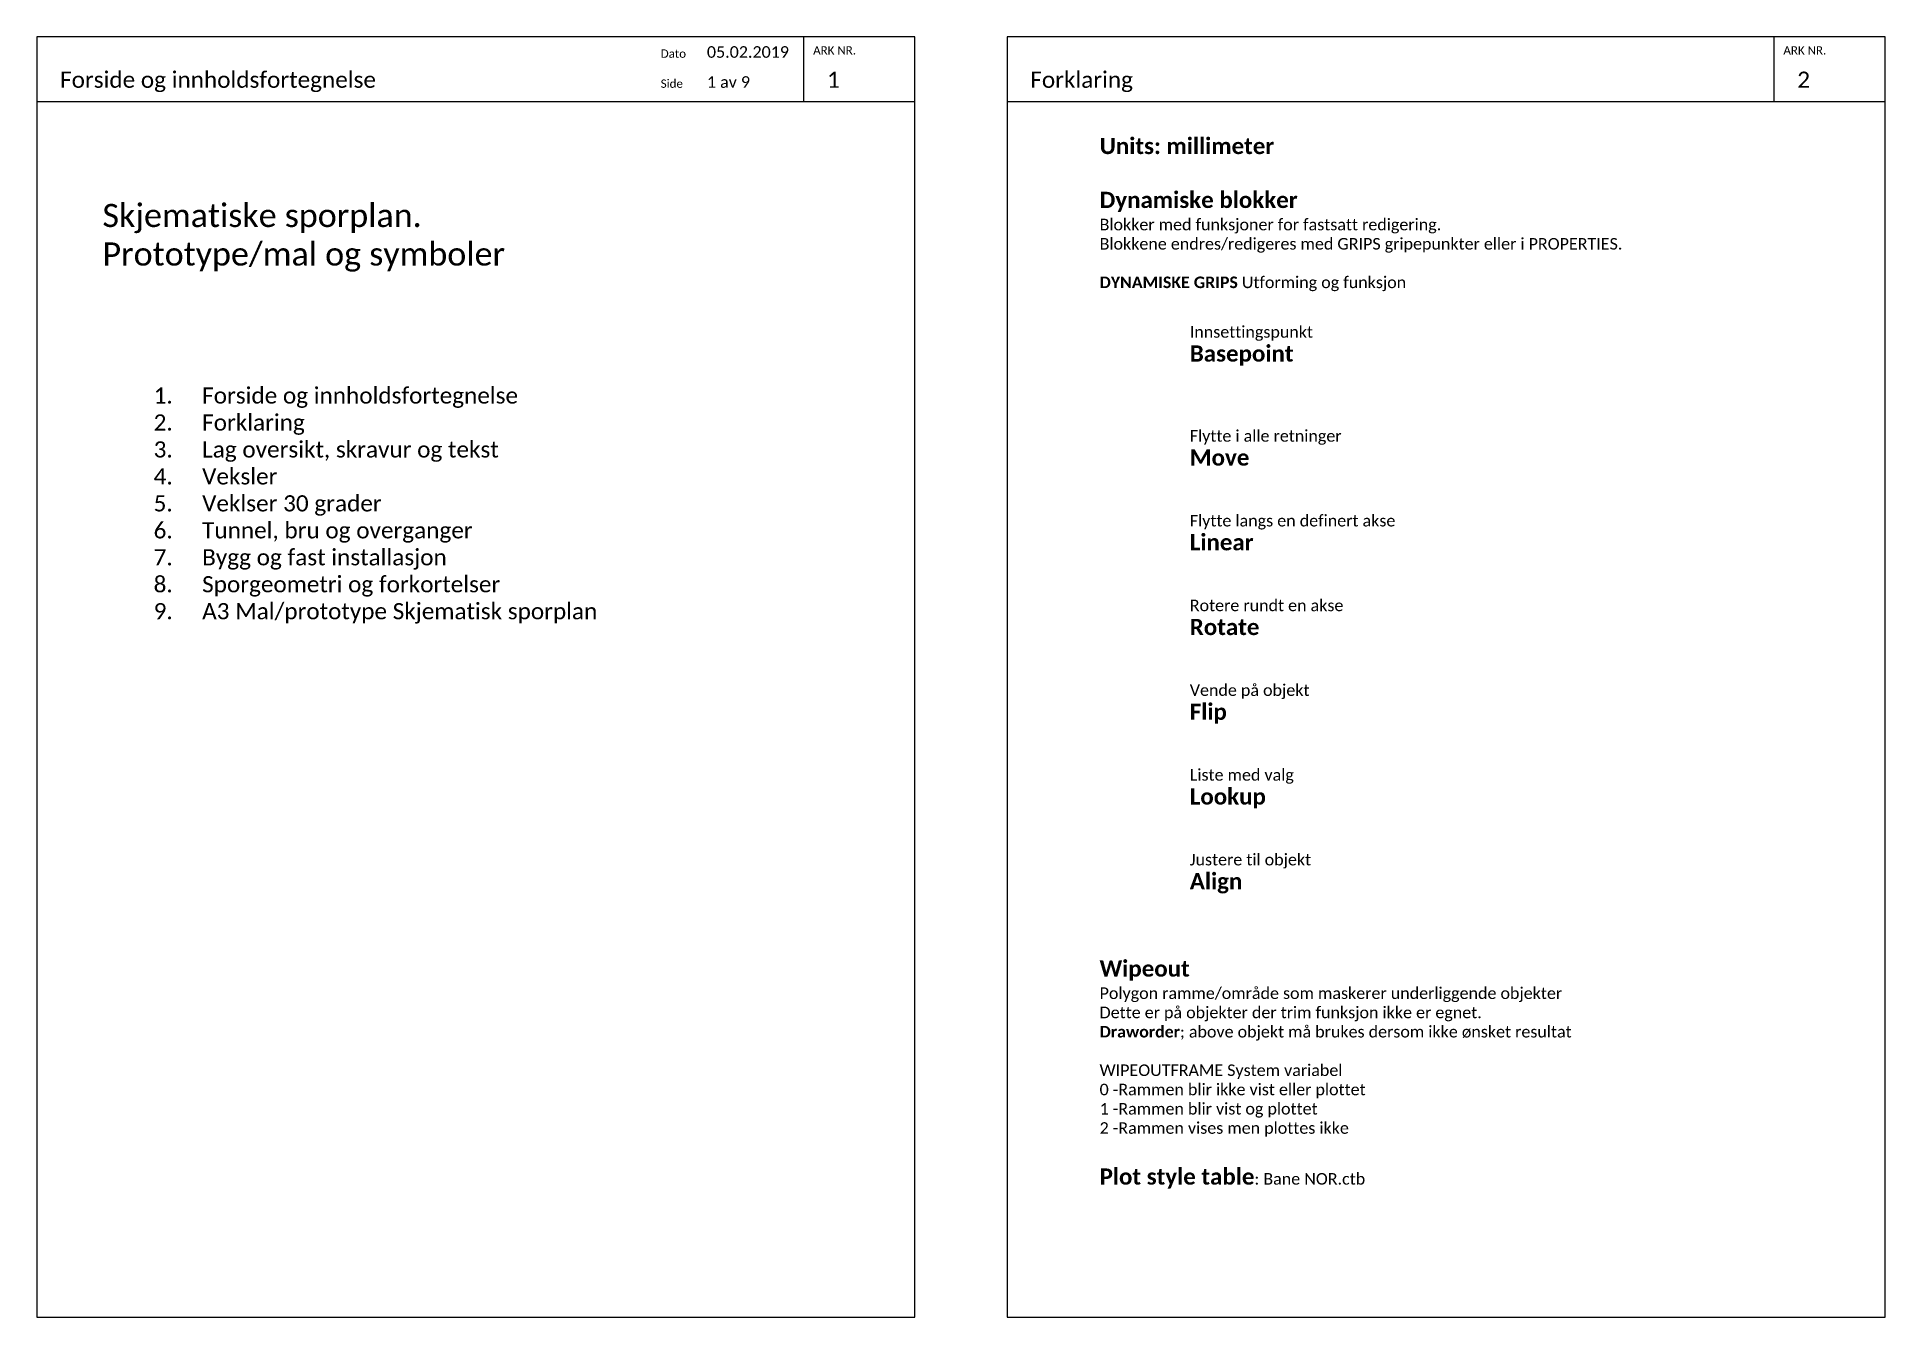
# Model space of a CAD drawing. Header units: millimetres. Extents: x -700 to 390, y 0 to 891.
# Drawn here: x -700 to -300, y 614 to 891 of the extents above; entities that cross this region are included whole.
import ezdxf

# ---------------------------------------------------------------- set-up
doc = ezdxf.new("R2010")
doc.units = ezdxf.units.MM
doc.header["$MEASUREMENT"] = 0
for name, color, linetype in [('RAMME', 5, 'Continuous'), ('RAMME SYMBOLER', 4, 'Continuous'), ('RAMME TEKST', 7, 'Continuous')]:
    doc.layers.add(name, color=color, linetype=linetype)
doc.styles.add('Arial', font='')
doc.styles.add('Calibri', font='calibri.ttf')
doc.styles.get("Standard").update_dxf_attribs({"font": 'txt.shx'})
doc.styles.get('Arial').set_extended_font_data('Arial', bold=True)

msp = doc.modelspace()

# ---------------------------------------------------------------- texts
at = {"layer": 'RAMME TEKST', "linetype": 'ByBlock', "style": 'Calibri'}
for s, height, p in [('Dato', 1.8, (-565, 886.5)), ('05.02.2019', 2.5, (-555, 886.5)), ('ARK NR.', 1.8, (-532, 887.2)), ('ARK NR.', 1.8, (-322, 887.2)), ('Forside og innholdsfortegnelse', 3.5, (-695, 880)), ('Side', 1.8, (-565, 880)), ('1 av 9', 2.5, (-555, 880)), ('1', 3.5, (-529, 880)), ('Forklaring', 3.5, (-485, 880)), ('2', 3.5, (-319, 880))]:
    msp.add_text(s, height=height, dxfattribs=at).set_placement(p)
at = {"layer": 'RAMME TEKST', "attachment_point": 1, "style": 'Calibri'}
for s, width, insert, char_height in [('{\\fCalibri|b1|i0|c0|p34;\\H1.4x;Units: millimeter\\P\\PDynamiske blokker \\P\\fCalibri|b0|i0|c0|p34;\\H0.71428x;Blokker med funksjoner for fastsatt redigering. \\PBlokkene endres/redigeres med GRIPS gripepunkter eller i PROPERTIES.\\P\\P\\fCalibri|b1|i0|c0|p34;\\H1.00001x;DYNAMISKE GRIPS \\fCalibri|b0|i0|c0|p34;Utforming og funksjon}', 150, (-470, 869.16), 2.5), ('{\\fCalibri|b0|i0|c0|p34;Innsettingspunkt \\P\\fCalibri|b1|i0|c0|p34;\\H1.4x;Basepoint\\P\\H0.71429x;\\P\\P\\P\\fCalibri|b0|i0|c0|p34;Flytte i alle retninger \\P\\fCalibri|b1|i0|c0|p34;\\H1.39999x;Move\\P\\H0.71429x;\\P\\P\\fCalibri|b0|i0|c0|p34;Flytte langs en definert akse \\P\\fCalibri|b1|i0|c0|p34;\\H1.39999x;Linear\\P\\H0.71429x;\\P\\P\\fCalibri|b0|i0|c0|p34;Rotere rundt en akse \\P\\fCalibri|b1|i0|c0|p34;\\H1.39999x;Rotate\\P\\H0.71429x;\\P\\P\\fCalibri|b0|i0|c0|p34;Vende på objekt \\P\\fCalibri|b1|i0|c0|p34;\\H1.39999x;Flip\\P\\H0.71429x;\\P\\P\\fCalibri|b0|i0|c0|p34;Liste med valg\\P\\fCalibri|b1|i0|c0|p34;\\H1.39999x;Lookup\\P\\H0.71429x;\\P\\P\\fCalibri|b0|i0|c0|p34;Justere til objekt \\P\\fCalibri|b1|i0|c0|p34;\\H1.39999x;Align}', 55.0824, (-450.48, 828.42), 2.5), ('\\P\\pi-10.5,l15.75,t15.75;1.^IForside og innholdsfortegnelse{\\H1.67692x; }\\P2.^IForklaring{\\H1.46513x; }\\P3.^ILag oversikt, skravur og tekst{\\H1.53438x; }\\P4.^IVeksler {\\H1.5113x; }\\P5.^IVeklser 30 grader{\\H1.51899x; }\\P6.^ITunnel, bru og overganger {\\H1.51643x; }\\P7.^IBygg og fast installasjon{\\H1.52267x; }\\P8.^ISporgeometri og forkortelser{\\H1.52193x; }\\P9.^IA3 Mal/prototype Skjematisk sporplan{\\H1.57602x; }', 150, (-680, 821), 3.5)]:
    msp.add_mtext_dynamic_manual_height_columns(s, width=width, gutter_width=12.5, heights=[0], dxfattribs=dict(at, insert=insert, char_height=char_height))
at = {"layer": 'RAMME TEKST', "linetype": 'ByBlock', "insert": (-685.82, 854.87), "char_height": 5, "attachment_point": 1, "style": 'Arial'}
msp.add_mtext_dynamic_manual_height_columns('{\\fCalibri|b0|i0|c0|p34;Skjematiske sporplan.\\PPrototype/mal og symboler\\H1.95435x; }', width=150, gutter_width=12.5, heights=[0], dxfattribs=at)
at = {"layer": 'RAMME TEKST', "insert": (-470, 691.16), "char_height": 2.5, "attachment_point": 1}
msp.add_mtext_dynamic_manual_height_columns('{\\fCalibri|b1|i0|c0|p34;\\H1.4x;Wipeout\\P\\fCalibri|b0|i0|c0|p34;\\H0.71429x;Polygon ramme/område som maskerer underliggende objekter\\PDette er på objekter der trim funksjon ikke er egnet.\\P\\fCalibri|b1|i0|c0|p34;Draworder\\fCalibri|b0|i0|c0|p34;; above objekt må brukes dersom ikke ønsket resultat\\P\\PWIPEOUTFRAME System variabel \\P0 -Rammen blir ikke vist eller plottet\\P1 -Rammen blir vist og plottet\\P\\pi-5.89583,l5.89583;2 -Rammen vises men plottes ikke\\P\\pi0,l0;\\H1.4x;\\P\\fCalibri|b1|i0|c0|p34;Plot style table\\fCalibri|b0|i0|c0|p34;\\H0.71429x;: Bane NOR.ctb}', width=150, gutter_width=12.5, heights=[0], dxfattribs=at)

# ---------------------------------------------------------------- linework, layer by layer
at = {"layer": 'RAMME'}
for points in [[(-510, 891), (-700, 891), (-700, 614), (-510, 614)], [(-300, 891), (-490, 891), (-490, 614), (-300, 614)]]:
    msp.add_lwpolyline(points, close=True, dxfattribs=at)
for points in [[(-700, 877), (-510, 877)], [(-490, 877), (-300, 877)]]:
    msp.add_lwpolyline(points, dxfattribs=at)
at = {"layer": 'RAMME SYMBOLER'}
for p, q in [((-534, 877), (-534, 891)), ((-324, 877), (-324, 891))]:
    msp.add_line(p, q, dxfattribs=at)

msp.set_redraw_order([(e.dxf.handle, doc.entitydb.next_handle()) for e in msp.query("TEXT MTEXT ATTDEF DIMENSION ARC_DIMENSION")])  # texts and dimensions are drawn at this point

doc.saveas('drawing.dxf')
